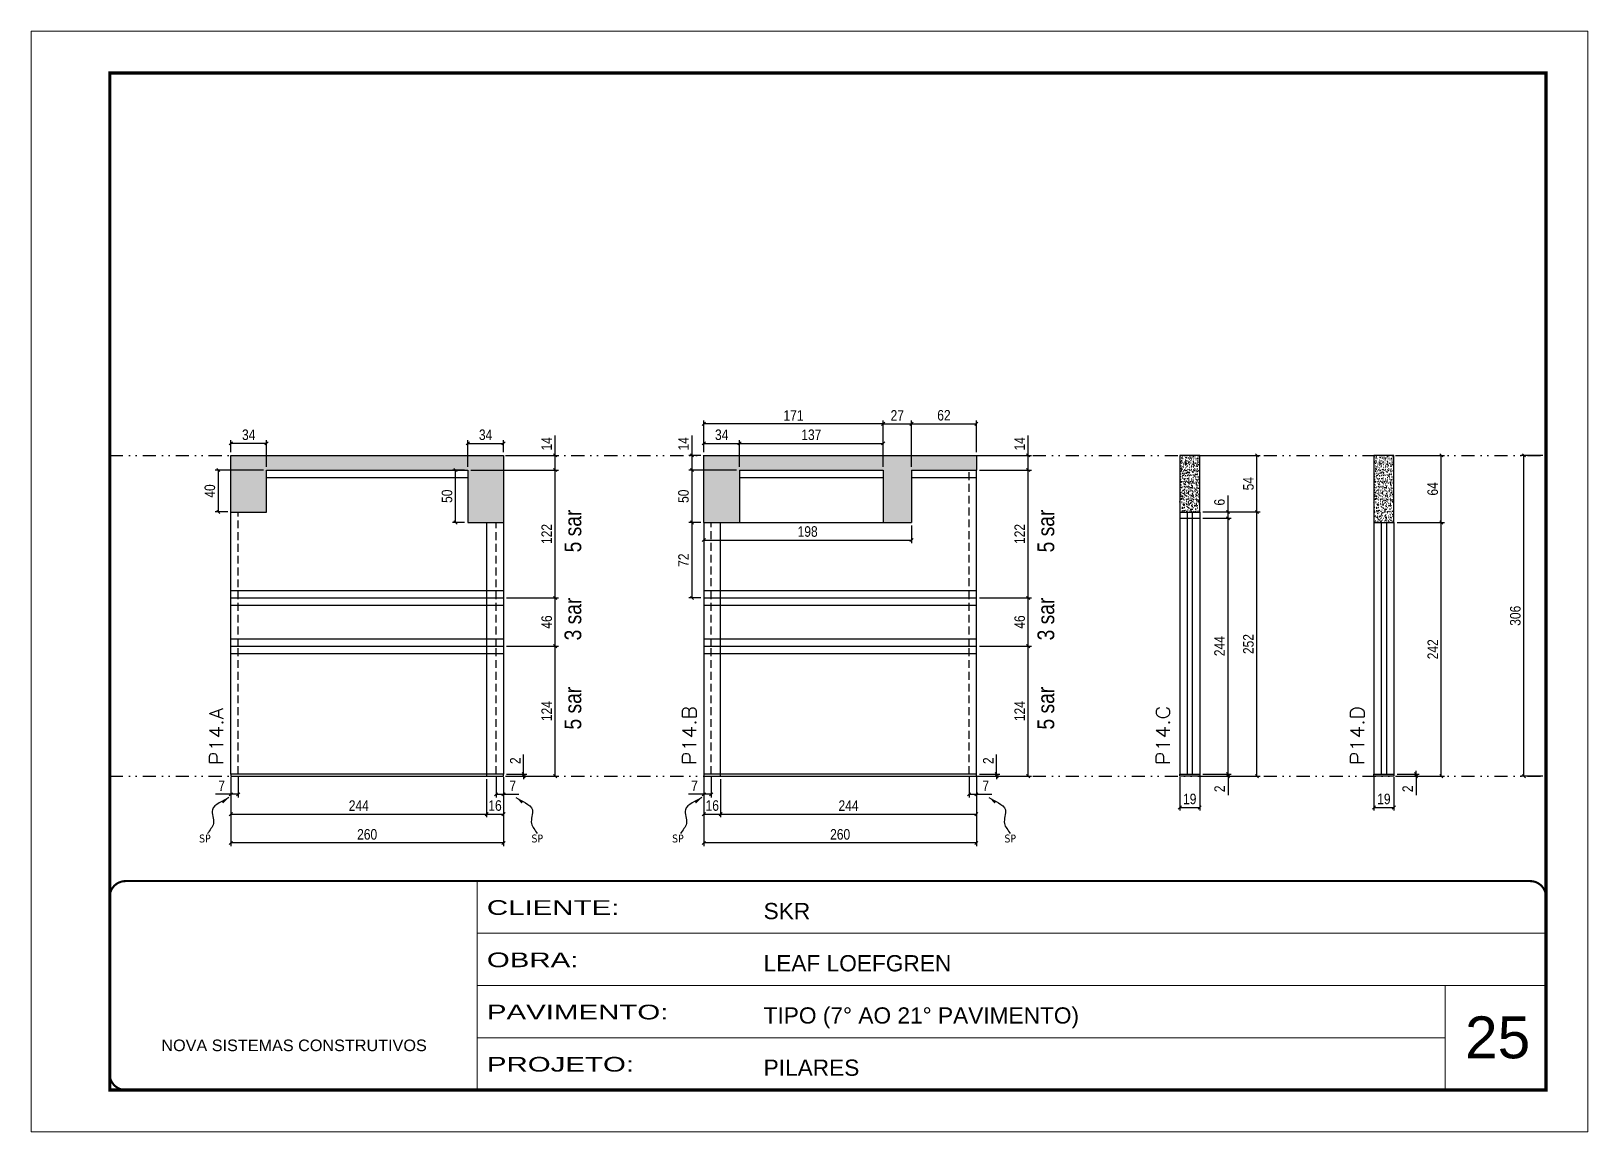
# Model space of a CAD drawing. Extents: x 14400 to 27878, y -21631 to 6985.
# Drawn here: x 14413 to 15898, y -957 to 93 of the extents above; entities that cross this region are included whole.
import ezdxf

# ---------------------------------------------------------------- set-up
doc = ezdxf.new("R2010")
doc.units = 0
for name, pattern in [('CONTINUO', [0]), ('DASHED', [0.75, 0.5, -0.25]), ('DIVIDE2', [0.625, 0.25, -0.125, 0, -0.125, 0, -0.125]), ('HIDDEN', [0.375, 0.25, -0.125])]:
    doc.linetypes.add(name, pattern=pattern)
for name, color, linetype, lineweight in [('CARIMBO', 255, 'Continuous', 9), ('Folhas', 255, 'Continuous', 9), ('SARRAFO DE PRESSAO', 251, 'DASHED', 9), ('Texto Seção', 7, 'Continuous', 15)]:
    doc.layers.add(name, color=color, linetype=linetype, lineweight=lineweight)
for name, color, linetype in [('COTA', 241, 'Continuous'), ('NOMENCLATURA', 7, 'Continuous'), ('Nível', 160, 'Continuous'), ('Painéis', 200, 'Continuous'), ('SARR_2.2x7', 40, 'Continuous'), ('Sarrafo de Pressão', 42, 'HIDDEN'), ('texto', 7, 'Continuous')]:
    doc.layers.add(name, color=color, linetype=linetype)
doc.styles.add('ARIAL', font='arial.ttf')
doc.styles.add('ARIAL_NARROW', font='ARIALN.TTF', dxfattribs={"height": 0.2})
doc.styles.add('COTA TECNICA', font='techl___.ttf', dxfattribs={"height": 10})
doc.styles.add('COTA TECNICA-50', font='techl___.ttf', dxfattribs={"height": 10})
doc.styles.add('REGUA-120', font='ROMANS.shx', dxfattribs={"height": 15})
doc.styles.get("Standard").update_dxf_attribs({"font": 'arial.ttf'})
doc.styles.add('Tecnologia', font='')
doc.styles.get('Tecnologia').set_extended_font_data('Forgotten Futurist')
doc.dimstyles.new('COTA PAINEL-50', dxfattribs={"dimtxt": 10, "dimasz": 3, "dimexe": 3, "dimexo": 3, "dimgap": 3, "dimtad": 1, "dimdec": 1, "dimzin": 12, "dimdsep": 46, "dimtxsty": 'COTA TECNICA-50', "dimblk1": 'OBLIQUE', "dimblk2": 'OBLIQUE', "dimsah": 1, "dimcen": 0.9, "dimclrd": 4, "dimclre": 4, "dimclrt": 240, "dimadec": 1, "dimazin": 3, "dimtfac": 1, "dimtdec": 1, "dimtmove": 0, "dimatfit": 3, "dimfxl": 1, "dimtolj": 1, "dimtzin": 12, "dimarcsym": 0})
doc.dimstyles.new('PAINEL', dxfattribs={"dimtxt": 10, "dimasz": 3, "dimexe": 3, "dimexo": 3, "dimgap": 3, "dimtad": 1, "dimdec": 1, "dimzin": 12, "dimdsep": 46, "dimtxsty": 'COTA TECNICA', "dimblk1": 'OBLIQUE', "dimblk2": 'OBLIQUE', "dimsah": 1, "dimcen": 0.9, "dimclrd": 4, "dimclre": 4, "dimclrt": 240, "dimadec": 1, "dimazin": 3, "dimtfac": 1, "dimtdec": 1, "dimtmove": 0, "dimatfit": 3, "dimfxl": 1, "dimtolj": 1, "dimtzin": 12, "dimarcsym": 0})
doc.dimstyles.get("Standard").update_dxf_attribs({"dimtxt": 0.18, "dimasz": 0.18, "dimexe": 0.18, "dimexo": 0.0625, "dimgap": 0.09, "dimtad": 0, "dimtih": 1, "dimtoh": 1, "dimdec": 4, "dimzin": 0, "dimdsep": 46, "dimtxsty": 'Standard', "dimcen": 0.09, "dimadec": 0, "dimazin": 0, "dimtfac": 1, "dimtdec": 4, "dimtofl": 0, "dimtmove": 0, "dimatfit": 3, "dimfxl": 1, "dimtolj": 1, "dimtzin": 0, "dimarcsym": 0})

msp = doc.modelspace()

# ---------------------------------------------------------------- texts
at = {"layer": 'CARIMBO', "style": 'ARIAL'}
msp.add_text('25', height=40, dxfattribs=at).set_placement((15781.328, -886.579))
at = {"layer": 'NOMENCLATURA', "style": 'ARIAL_NARROW'}
for s, p in [('5 sar', (14938.261, -403.921)), ('5 sar', (15389.44, -403.921)), ('3 sar', (14938.261, -487.921)), ('3 sar', (15389.44, -487.921)), ('5 sar', (14938.261, -572.921)), ('5 sar', (15389.44, -572.921))]:
    msp.add_text(s, height=16, rotation=90, dxfattribs=at).set_placement(p)
at = {"layer": 'texto', "color": 0, "char_height": 7.5, "attachment_point": 5}
for insert in [(14579.241, -676.931), (14896.265, -676.931), (15030.42, -676.931), (15347.445, -676.931)]:
    msp.add_mtext('{\\fTahoma|b0|i0|c0|p34;\\C4;SP}', dxfattribs=dict(at, insert=insert))
at = {"layer": 'Texto Seção', "style": 'REGUA-120', "width": 1.1}
for s, p in [('P14.A', (14596.769, -606.677)), ('P14.B', (15047.948, -606.677)), ('P14.C', (15499.708, -606.677)), ('P14.D', (15684.939, -606.677))]:
    msp.add_text(s, height=13, rotation=90, dxfattribs=at).set_placement(p)

# ---------------------------------------------------------------- blocks, each defined once
blk = doc.blocks.new('9999999999')
at = {"color": 30, "linetype": 'CONTINUO'}
for p, q in [((98564.6, 34230.2), (98564.6, 34429.4)), ((98564.6, 34379.6), (99584, 34379.6)), ((98564.6, 34329.8), (99488, 34329.8)), ((99584, 34329.8), (99488, 34329.8)), ((99488, 34329.8), (99488, 34230.2)), ((98564.6, 34280), (99488, 34280))]:
    blk.add_line(p, q, dxfattribs=at)
at = {"color": 30, "linetype": 'CONTINUO', "const_width": 2}
blk.add_lwpolyline([(99584, 34230.2), (99584, 34414.4, 0.414214), (99569, 34429.4), (98229, 34429.4, 0.414214), (98214, 34414.4), (98214, 34245.2, 0.414214), (98229, 34230.2), (99584, 34230.2)], format="xyb", dxfattribs=at)
at = {"layer": 'Folhas'}
blk.add_lwpolyline([(98139, 34190.2), (99624, 34190.2), (99624, 35240.2), (98139, 35240.2)], close=True, dxfattribs=at)
at = {"layer": 'Folhas', "color": 30, "const_width": 3}
blk.add_lwpolyline([(98214, 34230.2), (99584, 34230.2), (99584, 35200.2), (98214, 35200.2)], close=True, dxfattribs=at)
at = {"color": 7, "linetype": 'Continuous', "ltscale": 5, "style": 'ARIAL'}
for s, height, p in [('SKR', 15.48, (98837.7, 34393.1)), ('LEAF LOEFGREN', 15.483, (98837.7, 34343.3)), ('TIPO (7° AO 21° PAVIMENTO)', 15.483, (98837.7, 34293.5)), ('NOVA SISTEMAS CONSTRUTIVOS', 11.059, (98263.2, 34267.2)), ('PILARES', 15.48, (98837.7, 34243.7))]:
    blk.add_text(s, height=height, dxfattribs=at).set_placement(p)
at = {"layer": 'Folhas', "color": 7, "style": 'Tecnologia', "width": 1.5}
for s, p in [('CLIENTE:', (98573.7, 34397.2)), ('OBRA:', (98573.7, 34347.3)), ('PAVIMENTO:', (98573.7, 34297.5)), ('PROJETO:', (98573.7, 34247.7))]:
    blk.add_text(s, height=14, dxfattribs=at).set_placement(p)
blk = doc.blocks.new('_Oblique')
at = {"color": 0, "linetype": 'ByBlock', "lineweight": -2}
blk.add_line((-0.5, -0.5), (0.5, 0.5), dxfattribs=at)
blk = doc.blocks.new('*D1687')
at = {"layer": 'COTA', "color": 4, "lineweight": -2, "transparency": 16777216}
for p, q in [((14604, -618.4), (14604, -684.1)), ((14864, -618.4), (14864, -684.1)), ((14864, -681.1), (14604, -681.1))]:
    blk.add_line(p, q, dxfattribs=at)
at = {"layer": 'Defpoints', "color": 0, "transparency": 16777216}
for p in [(14604, -615.4), (14864, -615.4), (14604, -681.1)]:
    blk.add_point(p, dxfattribs=at)
at = {"layer": 'COTA', "color": 4, "lineweight": -2, "transparency": 16777216, "xscale": 3, "yscale": 3, "zscale": 3, "rotation": 180}
blk.add_blockref('_Oblique', (14604, -681.1), dxfattribs=at)
at = {"layer": 'COTA', "color": 4, "lineweight": -2, "transparency": 16777216, "xscale": 3, "yscale": 3, "zscale": 3}
blk.add_blockref('_Oblique', (14864, -681.1), dxfattribs=at)
at = {"layer": 'COTA', "color": 240, "transparency": 16777216, "insert": (14734, -673), "char_height": 10, "attachment_point": 5, "style": 'COTA TECNICA'}
blk.add_mtext('\\A1;260', dxfattribs=at)
blk = doc.blocks.new('*D1688')
at = {"layer": 'COTA', "color": 4, "lineweight": -2, "transparency": 16777216}
for p, q in [((14857, -618.4), (14857, -637.7)), ((14864, -620.4), (14864, -637.7)), ((14857, -634.7), (14864, -634.7)), ((14864, -634.7), (14878.7, -634.7))]:
    blk.add_line(p, q, dxfattribs=at)
at = {"layer": 'Defpoints', "color": 0, "transparency": 16777216}
for p in [(14857, -615.4), (14864, -617.4), (14864, -634.7)]:
    blk.add_point(p, dxfattribs=at)
at = {"layer": 'COTA', "color": 4, "lineweight": -2, "transparency": 16777216, "xscale": 3, "yscale": 3, "zscale": 3, "rotation": 180}
blk.add_blockref('_Oblique', (14857, -634.7), dxfattribs=at)
at = {"layer": 'COTA', "color": 4, "lineweight": -2, "transparency": 16777216, "xscale": 3, "yscale": 3, "zscale": 3}
blk.add_blockref('_Oblique', (14864, -634.7), dxfattribs=at)
at = {"layer": 'COTA', "color": 240, "transparency": 16777216, "insert": (14872.9, -626.6), "char_height": 10, "attachment_point": 5, "style": 'COTA TECNICA-50'}
blk.add_mtext('\\A1;7', dxfattribs=at)
blk = doc.blocks.new('*D1689')
at = {"layer": 'COTA', "color": 4, "lineweight": -2, "transparency": 16777216}
for p, q in [((14604, -620.4), (14604, -637.7)), ((14611, -618.4), (14611, -637.7)), ((14604, -634.7), (14589.3, -634.7)), ((14611, -634.7), (14604, -634.7))]:
    blk.add_line(p, q, dxfattribs=at)
at = {"layer": 'Defpoints', "color": 0, "transparency": 16777216}
for p in [(14604, -617.4), (14611, -615.4), (14604, -634.7)]:
    blk.add_point(p, dxfattribs=at)
at = {"layer": 'COTA', "color": 4, "lineweight": -2, "transparency": 16777216, "xscale": 3, "yscale": 3, "zscale": 3, "rotation": 180}
blk.add_blockref('_Oblique', (14604, -634.7), dxfattribs=at)
at = {"layer": 'COTA', "color": 4, "lineweight": -2, "transparency": 16777216, "xscale": 3, "yscale": 3, "zscale": 3}
blk.add_blockref('_Oblique', (14611, -634.7), dxfattribs=at)
at = {"layer": 'COTA', "color": 240, "transparency": 16777216, "insert": (14595.2, -626.6), "char_height": 10, "attachment_point": 5, "style": 'COTA TECNICA-50'}
blk.add_mtext('\\A1;7', dxfattribs=at)
blk = doc.blocks.new('*D1690')
at = {"layer": 'COTA', "color": 4, "lineweight": -2, "transparency": 16777216}
for p, q in [((14883.3, -615.4), (14883.3, -596.6)), ((14867, -615.4), (14886.3, -615.4)), ((14867, -617.4), (14886.3, -617.4)), ((14883.3, -617.4), (14883.3, -615.4)), ((14883.3, -617.4), (14883.3, -620.4))]:
    blk.add_line(p, q, dxfattribs=at)
at = {"layer": 'Defpoints', "color": 0, "transparency": 16777216}
for p in [(14864, -615.4), (14864, -617.4), (14883.3, -617.4)]:
    blk.add_point(p, dxfattribs=at)
at = {"layer": 'COTA', "color": 4, "lineweight": -2, "transparency": 16777216, "xscale": 3, "yscale": 3, "zscale": 3}
for p, rotation in [((14883.3, -615.4), 270), ((14883.3, -617.4), 90)]:
    blk.add_blockref('_Oblique', p, dxfattribs=dict(at, rotation=rotation))
at = {"layer": 'COTA', "color": 240, "transparency": 16777216, "insert": (14875.3, -602.7), "char_height": 10, "attachment_point": 5, "rotation": 90, "style": 'COTA TECNICA-50'}
blk.add_mtext('\\A1;2', dxfattribs=at)
blk = doc.blocks.new('*D1691')
at = {"layer": 'COTA', "color": 4, "linetype": 'ByBlock', "lineweight": -2, "transparency": 16777216}
for p, q in [((14867, -493.4), (14916.4, -493.4)), ((14913.4, -617.4), (14913.4, -493.4)), ((14867, -617.4), (14916.4, -617.4))]:
    blk.add_line(p, q, dxfattribs=at)
at = {"layer": 'Defpoints', "color": 0, "linetype": 'ByBlock', "transparency": 16777216}
for p in [(14864, -493.4), (14913.4, -493.4), (14864, -617.4)]:
    blk.add_point(p, dxfattribs=at)
at = {"layer": 'COTA', "color": 4, "linetype": 'ByBlock', "lineweight": -2, "transparency": 16777216, "xscale": 3, "yscale": 3, "zscale": 3}
for p, rotation in [((14913.4, -493.4), 90), ((14913.4, -617.4), 270)]:
    blk.add_blockref('_Oblique', p, dxfattribs=dict(at, rotation=rotation))
at = {"layer": 'COTA', "color": 240, "linetype": 'ByBlock', "transparency": 16777216, "insert": (14905.3, -555.4), "char_height": 10, "attachment_point": 5, "rotation": 90, "style": 'COTA TECNICA'}
blk.add_mtext('\\A1;124', dxfattribs=at)
blk = doc.blocks.new('*D1692')
at = {"layer": 'COTA', "color": 4, "lineweight": -2, "transparency": 16777216}
for p, q in [((14848, -620.4), (14848, -656.6)), ((14864, -620.4), (14864, -656.6)), ((14848, -653.6), (14864, -653.6))]:
    blk.add_line(p, q, dxfattribs=at)
at = {"layer": 'Defpoints', "color": 0, "transparency": 16777216}
for p in [(14848, -617.4), (14864, -617.4), (14864, -653.6)]:
    blk.add_point(p, dxfattribs=at)
at = {"layer": 'COTA', "color": 4, "lineweight": -2, "transparency": 16777216, "xscale": 3, "yscale": 3, "zscale": 3, "rotation": 180}
blk.add_blockref('_Oblique', (14848, -653.6), dxfattribs=at)
at = {"layer": 'COTA', "color": 4, "lineweight": -2, "transparency": 16777216, "xscale": 3, "yscale": 3, "zscale": 3}
blk.add_blockref('_Oblique', (14864, -653.6), dxfattribs=at)
at = {"layer": 'COTA', "color": 240, "transparency": 16777216, "insert": (14856, -645.5), "char_height": 10, "attachment_point": 5, "style": 'COTA TECNICA'}
blk.add_mtext('\\A1;16', dxfattribs=at)
blk = doc.blocks.new('*D1693')
at = {"layer": 'COTA', "color": 4, "lineweight": -2, "transparency": 16777216}
for p, q in [((14604, -620.4), (14604, -656.6)), ((14848, -620.4), (14848, -656.6)), ((14604, -653.6), (14848, -653.6))]:
    blk.add_line(p, q, dxfattribs=at)
at = {"layer": 'Defpoints', "color": 0, "transparency": 16777216}
for p in [(14604, -617.4), (14848, -617.4), (14848, -653.6)]:
    blk.add_point(p, dxfattribs=at)
at = {"layer": 'COTA', "color": 4, "lineweight": -2, "transparency": 16777216, "xscale": 3, "yscale": 3, "zscale": 3, "rotation": 180}
blk.add_blockref('_Oblique', (14604, -653.6), dxfattribs=at)
at = {"layer": 'COTA', "color": 4, "lineweight": -2, "transparency": 16777216, "xscale": 3, "yscale": 3, "zscale": 3}
blk.add_blockref('_Oblique', (14848, -653.6), dxfattribs=at)
at = {"layer": 'COTA', "color": 240, "transparency": 16777216, "insert": (14726, -645.5), "char_height": 10, "attachment_point": 5, "style": 'COTA TECNICA'}
blk.add_mtext('\\A1;244', dxfattribs=at)
blk = doc.blocks.new('*D1694')
at = {"layer": 'COTA', "color": 4, "lineweight": -2, "transparency": 16777216}
for p, q in [((15055.2, -618.4), (15055.2, -684.1)), ((15315.2, -618.4), (15315.2, -684.1)), ((15315.2, -681.1), (15055.2, -681.1))]:
    blk.add_line(p, q, dxfattribs=at)
at = {"layer": 'Defpoints', "color": 0, "transparency": 16777216}
for p in [(15055.2, -615.4), (15315.2, -615.4), (15055.2, -681.1)]:
    blk.add_point(p, dxfattribs=at)
at = {"layer": 'COTA', "color": 4, "lineweight": -2, "transparency": 16777216, "xscale": 3, "yscale": 3, "zscale": 3, "rotation": 180}
blk.add_blockref('_Oblique', (15055.2, -681.1), dxfattribs=at)
at = {"layer": 'COTA', "color": 4, "lineweight": -2, "transparency": 16777216, "xscale": 3, "yscale": 3, "zscale": 3}
blk.add_blockref('_Oblique', (15315.2, -681.1), dxfattribs=at)
at = {"layer": 'COTA', "color": 240, "transparency": 16777216, "insert": (15185.2, -673), "char_height": 10, "attachment_point": 5, "style": 'COTA TECNICA'}
blk.add_mtext('\\A1;260', dxfattribs=at)
blk = doc.blocks.new('*D1695')
at = {"layer": 'COTA', "color": 4, "lineweight": -2, "transparency": 16777216}
for p, q in [((15308.2, -618.4), (15308.2, -637.7)), ((15315.2, -620.4), (15315.2, -637.7)), ((15308.2, -634.7), (15315.2, -634.7)), ((15315.2, -634.7), (15329.9, -634.7))]:
    blk.add_line(p, q, dxfattribs=at)
at = {"layer": 'Defpoints', "color": 0, "transparency": 16777216}
for p in [(15308.2, -615.4), (15315.2, -617.4), (15315.2, -634.7)]:
    blk.add_point(p, dxfattribs=at)
at = {"layer": 'COTA', "color": 4, "lineweight": -2, "transparency": 16777216, "xscale": 3, "yscale": 3, "zscale": 3, "rotation": 180}
blk.add_blockref('_Oblique', (15308.2, -634.7), dxfattribs=at)
at = {"layer": 'COTA', "color": 4, "lineweight": -2, "transparency": 16777216, "xscale": 3, "yscale": 3, "zscale": 3}
blk.add_blockref('_Oblique', (15315.2, -634.7), dxfattribs=at)
at = {"layer": 'COTA', "color": 240, "transparency": 16777216, "insert": (15324.1, -626.6), "char_height": 10, "attachment_point": 5, "style": 'COTA TECNICA-50'}
blk.add_mtext('\\A1;7', dxfattribs=at)
blk = doc.blocks.new('*D1696')
at = {"layer": 'COTA', "color": 4, "lineweight": -2, "transparency": 16777216}
for p, q in [((15055.2, -620.4), (15055.2, -637.7)), ((15062.2, -618.4), (15062.2, -637.7)), ((15055.2, -634.7), (15040.5, -634.7)), ((15062.2, -634.7), (15055.2, -634.7))]:
    blk.add_line(p, q, dxfattribs=at)
at = {"layer": 'Defpoints', "color": 0, "transparency": 16777216}
for p in [(15055.2, -617.4), (15062.2, -615.4), (15055.2, -634.7)]:
    blk.add_point(p, dxfattribs=at)
at = {"layer": 'COTA', "color": 4, "lineweight": -2, "transparency": 16777216, "xscale": 3, "yscale": 3, "zscale": 3, "rotation": 180}
blk.add_blockref('_Oblique', (15055.2, -634.7), dxfattribs=at)
at = {"layer": 'COTA', "color": 4, "lineweight": -2, "transparency": 16777216, "xscale": 3, "yscale": 3, "zscale": 3}
blk.add_blockref('_Oblique', (15062.2, -634.7), dxfattribs=at)
at = {"layer": 'COTA', "color": 240, "transparency": 16777216, "insert": (15046.3, -626.6), "char_height": 10, "attachment_point": 5, "style": 'COTA TECNICA-50'}
blk.add_mtext('\\A1;7', dxfattribs=at)
blk = doc.blocks.new('*D1697')
at = {"layer": 'COTA', "color": 4, "lineweight": -2, "transparency": 16777216}
for p, q in [((15334.5, -615.4), (15334.5, -596.6)), ((15318.2, -615.4), (15337.5, -615.4)), ((15318.2, -617.4), (15337.5, -617.4)), ((15334.5, -617.4), (15334.5, -615.4)), ((15334.5, -617.4), (15334.5, -620.4))]:
    blk.add_line(p, q, dxfattribs=at)
at = {"layer": 'Defpoints', "color": 0, "transparency": 16777216}
for p in [(15315.2, -615.4), (15315.2, -617.4), (15334.5, -617.4)]:
    blk.add_point(p, dxfattribs=at)
at = {"layer": 'COTA', "color": 4, "lineweight": -2, "transparency": 16777216, "xscale": 3, "yscale": 3, "zscale": 3}
for p, rotation in [((15334.5, -615.4), 270), ((15334.5, -617.4), 90)]:
    blk.add_blockref('_Oblique', p, dxfattribs=dict(at, rotation=rotation))
at = {"layer": 'COTA', "color": 240, "transparency": 16777216, "insert": (15326.5, -602.7), "char_height": 10, "attachment_point": 5, "rotation": 90, "style": 'COTA TECNICA-50'}
blk.add_mtext('\\A1;2', dxfattribs=at)
blk = doc.blocks.new('*D1698')
at = {"layer": 'COTA', "color": 4, "linetype": 'ByBlock', "lineweight": -2, "transparency": 16777216}
for p, q in [((15318.2, -493.4), (15367.6, -493.4)), ((15364.6, -617.4), (15364.6, -493.4)), ((15318.2, -617.4), (15367.6, -617.4))]:
    blk.add_line(p, q, dxfattribs=at)
at = {"layer": 'Defpoints', "color": 0, "linetype": 'ByBlock', "transparency": 16777216}
for p in [(15315.2, -493.4), (15364.6, -493.4), (15315.2, -617.4)]:
    blk.add_point(p, dxfattribs=at)
at = {"layer": 'COTA', "color": 4, "linetype": 'ByBlock', "lineweight": -2, "transparency": 16777216, "xscale": 3, "yscale": 3, "zscale": 3}
for p, rotation in [((15364.6, -493.4), 90), ((15364.6, -617.4), 270)]:
    blk.add_blockref('_Oblique', p, dxfattribs=dict(at, rotation=rotation))
at = {"layer": 'COTA', "color": 240, "linetype": 'ByBlock', "transparency": 16777216, "insert": (15356.5, -555.4), "char_height": 10, "attachment_point": 5, "rotation": 90, "style": 'COTA TECNICA'}
blk.add_mtext('\\A1;124', dxfattribs=at)
blk = doc.blocks.new('*D1699')
at = {"layer": 'COTA', "color": 4, "lineweight": -2, "transparency": 16777216}
for p, q in [((15071.2, -620.4), (15071.2, -656.6)), ((15315.2, -620.4), (15315.2, -656.6)), ((15071.2, -653.6), (15315.2, -653.6))]:
    blk.add_line(p, q, dxfattribs=at)
at = {"layer": 'Defpoints', "color": 0, "transparency": 16777216}
for p in [(15071.2, -617.4), (15315.2, -617.4), (15315.2, -653.6)]:
    blk.add_point(p, dxfattribs=at)
at = {"layer": 'COTA', "color": 4, "lineweight": -2, "transparency": 16777216, "xscale": 3, "yscale": 3, "zscale": 3, "rotation": 180}
blk.add_blockref('_Oblique', (15071.2, -653.6), dxfattribs=at)
at = {"layer": 'COTA', "color": 4, "lineweight": -2, "transparency": 16777216, "xscale": 3, "yscale": 3, "zscale": 3}
blk.add_blockref('_Oblique', (15315.2, -653.6), dxfattribs=at)
at = {"layer": 'COTA', "color": 240, "transparency": 16777216, "insert": (15193.2, -645.5), "char_height": 10, "attachment_point": 5, "style": 'COTA TECNICA'}
blk.add_mtext('\\A1;244', dxfattribs=at)
blk = doc.blocks.new('*D1700')
at = {"layer": 'COTA', "color": 4, "lineweight": -2, "transparency": 16777216}
for p, q in [((15055.2, -620.4), (15055.2, -656.6)), ((15071.2, -620.4), (15071.2, -656.6)), ((15055.2, -653.6), (15071.2, -653.6))]:
    blk.add_line(p, q, dxfattribs=at)
at = {"layer": 'Defpoints', "color": 0, "transparency": 16777216}
for p in [(15055.2, -617.4), (15071.2, -617.4), (15071.2, -653.6)]:
    blk.add_point(p, dxfattribs=at)
at = {"layer": 'COTA', "color": 4, "lineweight": -2, "transparency": 16777216, "xscale": 3, "yscale": 3, "zscale": 3, "rotation": 180}
blk.add_blockref('_Oblique', (15055.2, -653.6), dxfattribs=at)
at = {"layer": 'COTA', "color": 4, "lineweight": -2, "transparency": 16777216, "xscale": 3, "yscale": 3, "zscale": 3}
blk.add_blockref('_Oblique', (15071.2, -653.6), dxfattribs=at)
at = {"layer": 'COTA', "color": 240, "transparency": 16777216, "insert": (15063.2, -645.5), "char_height": 10, "attachment_point": 5, "style": 'COTA TECNICA'}
blk.add_mtext('\\A1;16', dxfattribs=at)
blk = doc.blocks.new('*D1701')
at = {"layer": 'COTA', "color": 4, "lineweight": -2, "transparency": 16777216}
for p, q in [((14604, -308.4), (14604, -297)), ((14638, -322.4), (14638, -297)), ((14638, -300), (14604, -300))]:
    blk.add_line(p, q, dxfattribs=at)
at = {"layer": 'Defpoints', "color": 0, "transparency": 16777216}
for p in [(14604, -300), (14604, -311.4), (14638, -325.4)]:
    blk.add_point(p, dxfattribs=at)
at = {"layer": 'COTA', "color": 4, "lineweight": -2, "transparency": 16777216, "xscale": 3, "yscale": 3, "zscale": 3, "rotation": 180}
blk.add_blockref('_Oblique', (14604, -300), dxfattribs=at)
at = {"layer": 'COTA', "color": 4, "lineweight": -2, "transparency": 16777216, "xscale": 3, "yscale": 3, "zscale": 3}
blk.add_blockref('_Oblique', (14638, -300), dxfattribs=at)
at = {"layer": 'COTA', "color": 240, "transparency": 16777216, "insert": (14621, -291.8), "char_height": 10, "attachment_point": 5, "style": 'COTA TECNICA'}
blk.add_mtext('\\A1;34', dxfattribs=at)
blk = doc.blocks.new('*D1702')
at = {"layer": 'COTA', "color": 4, "lineweight": -2, "transparency": 16777216}
for p, q in [((14830, -322.4), (14830, -297)), ((14864, -308.4), (14864, -297)), ((14830, -300), (14864, -300))]:
    blk.add_line(p, q, dxfattribs=at)
at = {"layer": 'Defpoints', "color": 0, "transparency": 16777216}
for p in [(14864, -300), (14864, -311.4), (14830, -325.4)]:
    blk.add_point(p, dxfattribs=at)
at = {"layer": 'COTA', "color": 4, "lineweight": -2, "transparency": 16777216, "xscale": 3, "yscale": 3, "zscale": 3, "rotation": 180}
blk.add_blockref('_Oblique', (14830, -300), dxfattribs=at)
at = {"layer": 'COTA', "color": 4, "lineweight": -2, "transparency": 16777216, "xscale": 3, "yscale": 3, "zscale": 3}
blk.add_blockref('_Oblique', (14864, -300), dxfattribs=at)
at = {"layer": 'COTA', "color": 240, "transparency": 16777216, "insert": (14847, -291.8), "char_height": 10, "attachment_point": 5, "style": 'COTA TECNICA'}
blk.add_mtext('\\A1;34', dxfattribs=at)
blk = doc.blocks.new('*D1703')
at = {"layer": 'COTA', "color": 4, "lineweight": -2, "transparency": 16777216}
for p, q in [((14635, -325.4), (14589.1, -325.4)), ((14592.1, -365.4), (14592.1, -325.4)), ((14601, -365.4), (14589.1, -365.4))]:
    blk.add_line(p, q, dxfattribs=at)
at = {"layer": 'Defpoints', "color": 0, "transparency": 16777216}
for p in [(14592.1, -325.4), (14638, -325.4), (14604, -365.4)]:
    blk.add_point(p, dxfattribs=at)
at = {"layer": 'COTA', "color": 4, "lineweight": -2, "transparency": 16777216, "xscale": 3, "yscale": 3, "zscale": 3}
for p, rotation in [((14592.1, -325.4), 90), ((14592.1, -365.4), 270)]:
    blk.add_blockref('_Oblique', p, dxfattribs=dict(at, rotation=rotation))
at = {"layer": 'COTA', "color": 240, "transparency": 16777216, "insert": (14584, -345.4), "char_height": 10, "attachment_point": 5, "rotation": 90, "style": 'COTA TECNICA'}
blk.add_mtext('\\A1;40', dxfattribs=at)
blk = doc.blocks.new('*D1704')
at = {"layer": 'COTA', "color": 4, "lineweight": -2, "transparency": 16777216}
for p, q in [((14827, -325.4), (14815.3, -325.4)), ((14818.3, -375.4), (14818.3, -325.4)), ((14827, -375.4), (14815.3, -375.4))]:
    blk.add_line(p, q, dxfattribs=at)
at = {"layer": 'Defpoints', "color": 0, "transparency": 16777216}
for p in [(14818.3, -325.4), (14830, -325.4), (14830, -375.4)]:
    blk.add_point(p, dxfattribs=at)
at = {"layer": 'COTA', "color": 4, "lineweight": -2, "transparency": 16777216, "xscale": 3, "yscale": 3, "zscale": 3}
for p, rotation in [((14818.3, -325.4), 90), ((14818.3, -375.4), 270)]:
    blk.add_blockref('_Oblique', p, dxfattribs=dict(at, rotation=rotation))
at = {"layer": 'COTA', "color": 240, "transparency": 16777216, "insert": (14810.2, -350.4), "char_height": 10, "attachment_point": 5, "rotation": 90, "style": 'COTA TECNICA'}
blk.add_mtext('\\A1;50', dxfattribs=at)
blk = doc.blocks.new('*D1705')
at = {"layer": 'COTA', "color": 4, "lineweight": -2, "transparency": 16777216}
for p, q in [((15364.6, -311.4), (15364.6, -292.3)), ((15318.2, -311.4), (15367.6, -311.4)), ((15364.6, -325.4), (15364.6, -311.4)), ((15318.2, -325.4), (15367.6, -325.4))]:
    blk.add_line(p, q, dxfattribs=at)
at = {"layer": 'Defpoints', "color": 0, "transparency": 16777216}
for p in [(15315.2, -311.4), (15364.6, -311.4), (15315.2, -325.4)]:
    blk.add_point(p, dxfattribs=at)
at = {"layer": 'COTA', "color": 4, "lineweight": -2, "transparency": 16777216, "xscale": 3, "yscale": 3, "zscale": 3}
for p, rotation in [((15364.6, -311.4), 90), ((15364.6, -325.4), 270)]:
    blk.add_blockref('_Oblique', p, dxfattribs=dict(at, rotation=rotation))
at = {"layer": 'COTA', "color": 240, "transparency": 16777216, "insert": (15356.5, -300.4), "char_height": 10, "attachment_point": 5, "rotation": 90, "style": 'COTA TECNICA'}
blk.add_mtext('\\A1;14', dxfattribs=at)
blk = doc.blocks.new('*D1706')
at = {"layer": 'COTA', "color": 4, "lineweight": -2, "transparency": 16777216}
for p, q in [((15043.9, -311.4), (15043.9, -292.3)), ((15052.2, -311.4), (15040.9, -311.4)), ((15043.9, -325.4), (15043.9, -311.4)), ((15086.2, -325.4), (15040.9, -325.4))]:
    blk.add_line(p, q, dxfattribs=at)
at = {"layer": 'Defpoints', "color": 0, "transparency": 16777216}
for p in [(15043.9, -311.4), (15055.2, -311.4), (15089.2, -325.4)]:
    blk.add_point(p, dxfattribs=at)
at = {"layer": 'COTA', "color": 4, "lineweight": -2, "transparency": 16777216, "xscale": 3, "yscale": 3, "zscale": 3}
for p, rotation in [((15043.9, -311.4), 90), ((15043.9, -325.4), 270)]:
    blk.add_blockref('_Oblique', p, dxfattribs=dict(at, rotation=rotation))
at = {"layer": 'COTA', "color": 240, "transparency": 16777216, "insert": (15035.8, -300.4), "char_height": 10, "attachment_point": 5, "rotation": 90, "style": 'COTA TECNICA'}
blk.add_mtext('\\A1;14', dxfattribs=at)
blk = doc.blocks.new('*D1707')
at = {"layer": 'COTA', "color": 4, "lineweight": -2, "transparency": 16777216}
for p, q in [((15055.2, -308.4), (15055.2, -297)), ((15089.2, -322.4), (15089.2, -297)), ((15055.2, -300), (15089.2, -300))]:
    blk.add_line(p, q, dxfattribs=at)
at = {"layer": 'Defpoints', "color": 0, "transparency": 16777216}
for p in [(15055.2, -311.4), (15089.2, -300), (15089.2, -325.4)]:
    blk.add_point(p, dxfattribs=at)
at = {"layer": 'COTA', "color": 4, "lineweight": -2, "transparency": 16777216, "xscale": 3, "yscale": 3, "zscale": 3, "rotation": 180}
blk.add_blockref('_Oblique', (15055.2, -300), dxfattribs=at)
at = {"layer": 'COTA', "color": 4, "lineweight": -2, "transparency": 16777216, "xscale": 3, "yscale": 3, "zscale": 3}
blk.add_blockref('_Oblique', (15089.2, -300), dxfattribs=at)
at = {"layer": 'COTA', "color": 240, "transparency": 16777216, "insert": (15072.2, -291.8), "char_height": 10, "attachment_point": 5, "style": 'COTA TECNICA'}
blk.add_mtext('\\A1;34', dxfattribs=at)
blk = doc.blocks.new('*D1708')
at = {"layer": 'COTA', "color": 4, "lineweight": -2, "transparency": 16777216}
for p, q in [((15089.2, -322.4), (15089.2, -297)), ((15226.2, -322.4), (15226.2, -297)), ((15089.2, -300), (15226.2, -300))]:
    blk.add_line(p, q, dxfattribs=at)
at = {"layer": 'Defpoints', "color": 0, "transparency": 16777216}
for p in [(15226.2, -300), (15089.2, -325.4), (15226.2, -325.4)]:
    blk.add_point(p, dxfattribs=at)
at = {"layer": 'COTA', "color": 4, "lineweight": -2, "transparency": 16777216, "xscale": 3, "yscale": 3, "zscale": 3, "rotation": 180}
blk.add_blockref('_Oblique', (15089.2, -300), dxfattribs=at)
at = {"layer": 'COTA', "color": 4, "lineweight": -2, "transparency": 16777216, "xscale": 3, "yscale": 3, "zscale": 3}
blk.add_blockref('_Oblique', (15226.2, -300), dxfattribs=at)
at = {"layer": 'COTA', "color": 240, "transparency": 16777216, "insert": (15157.7, -291.8), "char_height": 10, "attachment_point": 5, "style": 'COTA TECNICA'}
blk.add_mtext('\\A1;137', dxfattribs=at)
blk = doc.blocks.new('*D1709')
at = {"layer": 'COTA', "color": 4, "lineweight": -2, "transparency": 16777216}
for p, q in [((15226.2, -322.4), (15226.2, -278.3)), ((15226.2, -281.3), (15253.2, -281.3)), ((15253.2, -322.4), (15253.2, -278.3))]:
    blk.add_line(p, q, dxfattribs=at)
at = {"layer": 'Defpoints', "color": 0, "transparency": 16777216}
for p in [(15253.2, -281.3), (15226.2, -325.4), (15253.2, -325.4)]:
    blk.add_point(p, dxfattribs=at)
at = {"layer": 'COTA', "color": 4, "lineweight": -2, "transparency": 16777216, "xscale": 3, "yscale": 3, "zscale": 3, "rotation": 180}
blk.add_blockref('_Oblique', (15226.2, -281.3), dxfattribs=at)
at = {"layer": 'COTA', "color": 4, "lineweight": -2, "transparency": 16777216, "xscale": 3, "yscale": 3, "zscale": 3}
blk.add_blockref('_Oblique', (15253.2, -281.3), dxfattribs=at)
at = {"layer": 'COTA', "color": 240, "transparency": 16777216, "insert": (15239.7, -273.3), "char_height": 10, "attachment_point": 5, "style": 'COTA TECNICA'}
blk.add_mtext('\\A1;27', dxfattribs=at)
blk = doc.blocks.new('*D1710')
at = {"layer": 'COTA', "color": 4, "lineweight": -2, "transparency": 16777216}
for p, q in [((15253.2, -322.4), (15253.2, -278.3)), ((15253.2, -281.3), (15315.2, -281.3)), ((15315.2, -308.4), (15315.2, -278.3))]:
    blk.add_line(p, q, dxfattribs=at)
at = {"layer": 'Defpoints', "color": 0, "transparency": 16777216}
for p in [(15315.2, -281.3), (15315.2, -311.4), (15253.2, -325.4)]:
    blk.add_point(p, dxfattribs=at)
at = {"layer": 'COTA', "color": 4, "lineweight": -2, "transparency": 16777216, "xscale": 3, "yscale": 3, "zscale": 3, "rotation": 180}
blk.add_blockref('_Oblique', (15253.2, -281.3), dxfattribs=at)
at = {"layer": 'COTA', "color": 4, "lineweight": -2, "transparency": 16777216, "xscale": 3, "yscale": 3, "zscale": 3}
blk.add_blockref('_Oblique', (15315.2, -281.3), dxfattribs=at)
at = {"layer": 'COTA', "color": 240, "transparency": 16777216, "insert": (15284.2, -273.2), "char_height": 10, "attachment_point": 5, "style": 'COTA TECNICA'}
blk.add_mtext('\\A1;62', dxfattribs=at)
blk = doc.blocks.new('*D1711')
at = {"layer": 'COTA', "color": 4, "lineweight": -2, "transparency": 16777216}
for p, q in [((15055.2, -308.4), (15055.2, -278.3)), ((15226.2, -281.3), (15055.2, -281.3)), ((15226.2, -322.4), (15226.2, -278.3))]:
    blk.add_line(p, q, dxfattribs=at)
at = {"layer": 'Defpoints', "color": 0, "transparency": 16777216}
for p in [(15055.2, -281.3), (15055.2, -311.4), (15226.2, -325.4)]:
    blk.add_point(p, dxfattribs=at)
at = {"layer": 'COTA', "color": 4, "lineweight": -2, "transparency": 16777216, "xscale": 3, "yscale": 3, "zscale": 3, "rotation": 180}
blk.add_blockref('_Oblique', (15055.2, -281.3), dxfattribs=at)
at = {"layer": 'COTA', "color": 4, "lineweight": -2, "transparency": 16777216, "xscale": 3, "yscale": 3, "zscale": 3}
blk.add_blockref('_Oblique', (15226.2, -281.3), dxfattribs=at)
at = {"layer": 'COTA', "color": 240, "transparency": 16777216, "insert": (15140.7, -273.3), "char_height": 10, "attachment_point": 5, "style": 'COTA TECNICA'}
blk.add_mtext('\\A1;171', dxfattribs=at)
blk = doc.blocks.new('*D1712')
at = {"layer": 'COTA', "color": 4, "lineweight": -2, "transparency": 16777216}
for p, q in [((15855.5, -311.4), (15834.5, -311.4)), ((15837.5, -617.4), (15837.5, -311.4)), ((15855.5, -617.4), (15834.5, -617.4))]:
    blk.add_line(p, q, dxfattribs=at)
at = {"layer": 'Defpoints', "color": 0, "transparency": 16777216}
for p in [(15837.5, -311.4), (15858.5, -311.4), (15858.5, -617.4)]:
    blk.add_point(p, dxfattribs=at)
at = {"layer": 'COTA', "color": 4, "lineweight": -2, "transparency": 16777216, "xscale": 3, "yscale": 3, "zscale": 3}
for p, rotation in [((15837.5, -311.4), 90), ((15837.5, -617.4), 270)]:
    blk.add_blockref('_Oblique', p, dxfattribs=dict(at, rotation=rotation))
at = {"layer": 'COTA', "color": 240, "transparency": 16777216, "insert": (15829.3, -464.4), "char_height": 10, "attachment_point": 5, "rotation": 90, "style": 'COTA TECNICA'}
blk.add_mtext('\\A1;306', dxfattribs=at)
blk = doc.blocks.new('*D1713')
at = {"layer": 'COTA', "color": 4, "lineweight": -2, "transparency": 16777216}
for p, q in [((15694.4, -618.4), (15694.4, -650.3)), ((15713.4, -618.4), (15713.4, -650.3)), ((15694.4, -647.3), (15713.4, -647.3))]:
    blk.add_line(p, q, dxfattribs=at)
at = {"layer": 'Defpoints', "color": 0, "transparency": 16777216}
for p in [(15694.4, -615.4), (15713.4, -615.4), (15713.4, -647.3)]:
    blk.add_point(p, dxfattribs=at)
at = {"layer": 'COTA', "color": 4, "lineweight": -2, "transparency": 16777216, "xscale": 3, "yscale": 3, "zscale": 3, "rotation": 180}
blk.add_blockref('_Oblique', (15694.4, -647.3), dxfattribs=at)
at = {"layer": 'COTA', "color": 4, "lineweight": -2, "transparency": 16777216, "xscale": 3, "yscale": 3, "zscale": 3}
blk.add_blockref('_Oblique', (15713.4, -647.3), dxfattribs=at)
at = {"layer": 'COTA', "color": 240, "transparency": 16777216, "insert": (15703.9, -639.2), "char_height": 10, "attachment_point": 5, "style": 'COTA TECNICA'}
blk.add_mtext('\\A1;19', dxfattribs=at)
blk = doc.blocks.new('*D1714')
at = {"layer": 'COTA', "color": 4, "lineweight": -2, "transparency": 16777216}
for p, q in [((15716.4, -615.4), (15737.6, -615.4)), ((15716.4, -617.4), (15737.6, -617.4)), ((15734.6, -615.4), (15734.6, -612.4)), ((15734.6, -615.4), (15734.6, -617.4)), ((15734.6, -617.4), (15734.6, -635.6))]:
    blk.add_line(p, q, dxfattribs=at)
at = {"layer": 'Defpoints', "color": 0, "transparency": 16777216}
for p in [(15713.4, -615.4), (15713.4, -617.4), (15734.6, -615.4)]:
    blk.add_point(p, dxfattribs=at)
at = {"layer": 'COTA', "color": 4, "lineweight": -2, "transparency": 16777216, "xscale": 3, "yscale": 3, "zscale": 3}
for p, rotation in [((15734.6, -615.4), 270), ((15734.6, -617.4), 90)]:
    blk.add_blockref('_Oblique', p, dxfattribs=dict(at, rotation=rotation))
at = {"layer": 'COTA', "color": 240, "transparency": 16777216, "insert": (15726.6, -629.5), "char_height": 10, "attachment_point": 5, "rotation": 90, "style": 'COTA TECNICA-50'}
blk.add_mtext('\\A1;2', dxfattribs=at)
blk = doc.blocks.new('*D1715')
at = {"layer": 'COTA', "color": 4, "lineweight": -2, "transparency": 16777216}
for p, q in [((15716.4, -375.4), (15761.6, -375.4)), ((15758.6, -617.4), (15758.6, -375.4)), ((15716.4, -617.4), (15761.6, -617.4))]:
    blk.add_line(p, q, dxfattribs=at)
at = {"layer": 'Defpoints', "color": 0, "transparency": 16777216}
for p in [(15713.4, -375.4), (15758.6, -375.4), (15713.4, -617.4)]:
    blk.add_point(p, dxfattribs=at)
at = {"layer": 'COTA', "color": 4, "lineweight": -2, "transparency": 16777216, "xscale": 3, "yscale": 3, "zscale": 3}
for p, rotation in [((15758.6, -375.4), 90), ((15758.6, -617.4), 270)]:
    blk.add_blockref('_Oblique', p, dxfattribs=dict(at, rotation=rotation))
at = {"layer": 'COTA', "color": 240, "transparency": 16777216, "insert": (15750.5, -496.4), "char_height": 10, "attachment_point": 5, "rotation": 90, "style": 'COTA TECNICA-50'}
blk.add_mtext('\\A1;242', dxfattribs=at)
blk = doc.blocks.new('*D1716')
at = {"layer": 'COTA', "color": 4, "lineweight": -2, "transparency": 16777216}
for p, q in [((15716.4, -311.4), (15761.6, -311.4)), ((15758.6, -375.4), (15758.6, -311.4)), ((15716.4, -375.4), (15761.6, -375.4))]:
    blk.add_line(p, q, dxfattribs=at)
at = {"layer": 'Defpoints', "color": 0, "transparency": 16777216}
for p in [(15713.4, -311.4), (15758.6, -311.4), (15713.4, -375.4)]:
    blk.add_point(p, dxfattribs=at)
at = {"layer": 'COTA', "color": 4, "lineweight": -2, "transparency": 16777216, "xscale": 3, "yscale": 3, "zscale": 3}
for p, rotation in [((15758.6, -311.4), 90), ((15758.6, -375.4), 270)]:
    blk.add_blockref('_Oblique', p, dxfattribs=dict(at, rotation=rotation))
at = {"layer": 'COTA', "color": 240, "transparency": 16777216, "insert": (15750.5, -343.4), "char_height": 10, "attachment_point": 5, "rotation": 90, "style": 'COTA TECNICA'}
blk.add_mtext('\\A1;64', dxfattribs=at)
blk = doc.blocks.new('*D1717')
at = {"layer": 'COTA', "color": 4, "lineweight": -2, "transparency": 16777216}
for p, q in [((15509.2, -618.4), (15509.2, -650.3)), ((15528.2, -618.4), (15528.2, -650.3)), ((15509.2, -647.3), (15528.2, -647.3))]:
    blk.add_line(p, q, dxfattribs=at)
at = {"layer": 'Defpoints', "color": 0, "transparency": 16777216}
for p in [(15509.2, -615.4), (15528.2, -615.4), (15528.2, -647.3)]:
    blk.add_point(p, dxfattribs=at)
at = {"layer": 'COTA', "color": 4, "lineweight": -2, "transparency": 16777216, "xscale": 3, "yscale": 3, "zscale": 3, "rotation": 180}
blk.add_blockref('_Oblique', (15509.2, -647.3), dxfattribs=at)
at = {"layer": 'COTA', "color": 4, "lineweight": -2, "transparency": 16777216, "xscale": 3, "yscale": 3, "zscale": 3}
blk.add_blockref('_Oblique', (15528.2, -647.3), dxfattribs=at)
at = {"layer": 'COTA', "color": 240, "transparency": 16777216, "insert": (15518.7, -639.2), "char_height": 10, "attachment_point": 5, "style": 'COTA TECNICA'}
blk.add_mtext('\\A1;19', dxfattribs=at)
blk = doc.blocks.new('*D1718')
at = {"layer": 'COTA', "color": 4, "lineweight": -2, "transparency": 16777216}
for p, q in [((15531.2, -615.4), (15558.2, -615.4)), ((15531.2, -617.4), (15558.2, -617.4)), ((15555.2, -615.4), (15555.2, -612.4)), ((15555.2, -615.4), (15555.2, -617.4)), ((15555.2, -617.4), (15555.2, -635.6))]:
    blk.add_line(p, q, dxfattribs=at)
at = {"layer": 'Defpoints', "color": 0, "transparency": 16777216}
for p in [(15528.2, -615.4), (15528.2, -617.4), (15555.2, -615.4)]:
    blk.add_point(p, dxfattribs=at)
at = {"layer": 'COTA', "color": 4, "lineweight": -2, "transparency": 16777216, "xscale": 3, "yscale": 3, "zscale": 3}
for p, rotation in [((15555.2, -615.4), 270), ((15555.2, -617.4), 90)]:
    blk.add_blockref('_Oblique', p, dxfattribs=dict(at, rotation=rotation))
at = {"layer": 'COTA', "color": 240, "transparency": 16777216, "insert": (15547.2, -629.5), "char_height": 10, "attachment_point": 5, "rotation": 90, "style": 'COTA TECNICA-50'}
blk.add_mtext('\\A1;2', dxfattribs=at)
blk = doc.blocks.new('*D1719')
at = {"layer": 'COTA', "color": 4, "lineweight": -2, "transparency": 16777216}
for p, q in [((15531.2, -365.4), (15585.8, -365.4)), ((15582.8, -617.4), (15582.8, -365.4)), ((15531.2, -617.4), (15585.8, -617.4))]:
    blk.add_line(p, q, dxfattribs=at)
at = {"layer": 'Defpoints', "color": 0, "transparency": 16777216}
for p in [(15528.2, -365.4), (15582.8, -365.4), (15528.2, -617.4)]:
    blk.add_point(p, dxfattribs=at)
at = {"layer": 'COTA', "color": 4, "lineweight": -2, "transparency": 16777216, "xscale": 3, "yscale": 3, "zscale": 3}
for p, rotation in [((15582.8, -365.4), 90), ((15582.8, -617.4), 270)]:
    blk.add_blockref('_Oblique', p, dxfattribs=dict(at, rotation=rotation))
at = {"layer": 'COTA', "color": 240, "transparency": 16777216, "insert": (15574.7, -491.4), "char_height": 10, "attachment_point": 5, "rotation": 90, "style": 'COTA TECNICA-50'}
blk.add_mtext('\\A1;252', dxfattribs=at)
blk = doc.blocks.new('*D1720')
at = {"layer": 'COTA', "color": 4, "lineweight": -2, "transparency": 16777216}
for p, q in [((15531.2, -311.4), (15585.8, -311.4)), ((15582.8, -365.4), (15582.8, -311.4)), ((15531.2, -365.4), (15585.8, -365.4))]:
    blk.add_line(p, q, dxfattribs=at)
at = {"layer": 'Defpoints', "color": 0, "transparency": 16777216}
for p in [(15528.2, -311.4), (15582.8, -311.4), (15528.2, -365.4)]:
    blk.add_point(p, dxfattribs=at)
at = {"layer": 'COTA', "color": 4, "lineweight": -2, "transparency": 16777216, "xscale": 3, "yscale": 3, "zscale": 3}
for p, rotation in [((15582.8, -311.4), 90), ((15582.8, -365.4), 270)]:
    blk.add_blockref('_Oblique', p, dxfattribs=dict(at, rotation=rotation))
at = {"layer": 'COTA', "color": 240, "transparency": 16777216, "insert": (15574.7, -338.4), "char_height": 10, "attachment_point": 5, "rotation": 90, "style": 'COTA TECNICA'}
blk.add_mtext('\\A1;54', dxfattribs=at)
blk = doc.blocks.new('*D1721')
at = {"layer": 'COTA', "color": 4, "lineweight": -2, "transparency": 16777216}
for p, q in [((15531.2, -371.4), (15558.2, -371.4)), ((15555.2, -615.4), (15555.2, -371.4)), ((15531.2, -615.4), (15558.2, -615.4))]:
    blk.add_line(p, q, dxfattribs=at)
at = {"layer": 'Defpoints', "color": 0, "transparency": 16777216}
for p in [(15528.2, -371.4), (15555.2, -371.4), (15528.2, -615.4)]:
    blk.add_point(p, dxfattribs=at)
at = {"layer": 'COTA', "color": 4, "lineweight": -2, "transparency": 16777216, "xscale": 3, "yscale": 3, "zscale": 3}
for p, rotation in [((15555.2, -371.4), 90), ((15555.2, -615.4), 270)]:
    blk.add_blockref('_Oblique', p, dxfattribs=dict(at, rotation=rotation))
at = {"layer": 'COTA', "color": 240, "transparency": 16777216, "insert": (15547.1, -493.4), "char_height": 10, "attachment_point": 5, "rotation": 90, "style": 'COTA TECNICA'}
blk.add_mtext('\\A1;244', dxfattribs=at)
blk = doc.blocks.new('*D1722')
at = {"layer": 'COTA', "color": 4, "lineweight": -2, "transparency": 16777216}
for p, q in [((15555.2, -365.4), (15555.2, -349.8)), ((15531.2, -365.4), (15558.2, -365.4)), ((15555.2, -371.4), (15555.2, -365.4)), ((15531.2, -371.4), (15558.2, -371.4))]:
    blk.add_line(p, q, dxfattribs=at)
at = {"layer": 'Defpoints', "color": 0, "transparency": 16777216}
for p in [(15528.2, -365.4), (15555.2, -365.4), (15528.2, -371.4)]:
    blk.add_point(p, dxfattribs=at)
at = {"layer": 'COTA', "color": 4, "lineweight": -2, "transparency": 16777216, "xscale": 3, "yscale": 3, "zscale": 3}
for p, rotation in [((15555.2, -365.4), 90), ((15555.2, -371.4), 270)]:
    blk.add_blockref('_Oblique', p, dxfattribs=dict(at, rotation=rotation))
at = {"layer": 'COTA', "color": 240, "transparency": 16777216, "insert": (15547.1, -356.1), "char_height": 10, "attachment_point": 5, "rotation": 90, "style": 'COTA TECNICA'}
blk.add_mtext('\\A1;6', dxfattribs=at)
blk = doc.blocks.new('*D1723')
at = {"layer": 'COTA', "color": 4, "lineweight": -2, "transparency": 16777216}
for p, q in [((14867, -447.4), (14916.4, -447.4)), ((14913.4, -493.4), (14913.4, -447.4)), ((14867, -493.4), (14916.4, -493.4))]:
    blk.add_line(p, q, dxfattribs=at)
at = {"layer": 'Defpoints', "color": 0, "transparency": 16777216}
for p in [(14864, -447.4), (14913.4, -447.4), (14864, -493.4)]:
    blk.add_point(p, dxfattribs=at)
at = {"layer": 'COTA', "color": 4, "lineweight": -2, "transparency": 16777216, "xscale": 3, "yscale": 3, "zscale": 3}
for p, rotation in [((14913.4, -447.4), 90), ((14913.4, -493.4), 270)]:
    blk.add_blockref('_Oblique', p, dxfattribs=dict(at, rotation=rotation))
at = {"layer": 'COTA', "color": 240, "transparency": 16777216, "insert": (14905.3, -470.4), "char_height": 10, "attachment_point": 5, "rotation": 90, "style": 'COTA TECNICA'}
blk.add_mtext('\\A1;46', dxfattribs=at)
blk = doc.blocks.new('*D1724')
at = {"layer": 'COTA', "color": 4, "lineweight": -2, "transparency": 16777216}
for p, q in [((14833, -325.4), (14916.4, -325.4)), ((14913.4, -447.4), (14913.4, -325.4)), ((14867, -447.4), (14916.4, -447.4))]:
    blk.add_line(p, q, dxfattribs=at)
at = {"layer": 'Defpoints', "color": 0, "transparency": 16777216}
for p in [(14830, -325.4), (14913.4, -325.4), (14864, -447.4)]:
    blk.add_point(p, dxfattribs=at)
at = {"layer": 'COTA', "color": 4, "lineweight": -2, "transparency": 16777216, "xscale": 3, "yscale": 3, "zscale": 3}
for p, rotation in [((14913.4, -325.4), 90), ((14913.4, -447.4), 270)]:
    blk.add_blockref('_Oblique', p, dxfattribs=dict(at, rotation=rotation))
at = {"layer": 'COTA', "color": 240, "transparency": 16777216, "insert": (14905.3, -386.4), "char_height": 10, "attachment_point": 5, "rotation": 90, "style": 'COTA TECNICA'}
blk.add_mtext('\\A1;122', dxfattribs=at)
blk = doc.blocks.new('*D1725')
at = {"layer": 'COTA', "color": 4, "lineweight": -2, "transparency": 16777216}
for p, q in [((14913.4, -311.4), (14913.4, -292.3)), ((14867, -311.4), (14916.4, -311.4)), ((14913.4, -325.4), (14913.4, -311.4)), ((14833, -325.4), (14916.4, -325.4))]:
    blk.add_line(p, q, dxfattribs=at)
at = {"layer": 'Defpoints', "color": 0, "transparency": 16777216}
for p in [(14864, -311.4), (14913.4, -311.4), (14830, -325.4)]:
    blk.add_point(p, dxfattribs=at)
at = {"layer": 'COTA', "color": 4, "lineweight": -2, "transparency": 16777216, "xscale": 3, "yscale": 3, "zscale": 3}
for p, rotation in [((14913.4, -311.4), 90), ((14913.4, -325.4), 270)]:
    blk.add_blockref('_Oblique', p, dxfattribs=dict(at, rotation=rotation))
at = {"layer": 'COTA', "color": 240, "transparency": 16777216, "insert": (14905.3, -300.4), "char_height": 10, "attachment_point": 5, "rotation": 90, "style": 'COTA TECNICA'}
blk.add_mtext('\\A1;14', dxfattribs=at)
blk = doc.blocks.new('*D1726')
at = {"layer": 'COTA', "color": 4, "lineweight": -2, "transparency": 16777216}
for p, q in [((15086.2, -325.4), (15040.9, -325.4)), ((15043.9, -375.4), (15043.9, -325.4)), ((15052.2, -375.4), (15040.9, -375.4))]:
    blk.add_line(p, q, dxfattribs=at)
at = {"layer": 'Defpoints', "color": 0, "transparency": 16777216}
for p in [(15043.9, -325.4), (15089.2, -325.4), (15055.2, -375.4)]:
    blk.add_point(p, dxfattribs=at)
at = {"layer": 'COTA', "color": 4, "lineweight": -2, "transparency": 16777216, "xscale": 3, "yscale": 3, "zscale": 3}
for p, rotation in [((15043.9, -325.4), 90), ((15043.9, -375.4), 270)]:
    blk.add_blockref('_Oblique', p, dxfattribs=dict(at, rotation=rotation))
at = {"layer": 'COTA', "color": 240, "transparency": 16777216, "insert": (15035.8, -350.4), "char_height": 10, "attachment_point": 5, "rotation": 90, "style": 'COTA TECNICA'}
blk.add_mtext('\\A1;50', dxfattribs=at)
blk = doc.blocks.new('*D1727')
at = {"layer": 'COTA', "color": 4, "lineweight": -2, "transparency": 16777216}
for p, q in [((15318.2, -447.4), (15367.6, -447.4)), ((15364.6, -493.4), (15364.6, -447.4)), ((15318.2, -493.4), (15367.6, -493.4))]:
    blk.add_line(p, q, dxfattribs=at)
at = {"layer": 'Defpoints', "color": 0, "transparency": 16777216}
for p in [(15315.2, -447.4), (15364.6, -447.4), (15315.2, -493.4)]:
    blk.add_point(p, dxfattribs=at)
at = {"layer": 'COTA', "color": 4, "lineweight": -2, "transparency": 16777216, "xscale": 3, "yscale": 3, "zscale": 3}
for p, rotation in [((15364.6, -447.4), 90), ((15364.6, -493.4), 270)]:
    blk.add_blockref('_Oblique', p, dxfattribs=dict(at, rotation=rotation))
at = {"layer": 'COTA', "color": 240, "transparency": 16777216, "insert": (15356.5, -470.4), "char_height": 10, "attachment_point": 5, "rotation": 90, "style": 'COTA TECNICA'}
blk.add_mtext('\\A1;46', dxfattribs=at)
blk = doc.blocks.new('*D1728')
at = {"layer": 'COTA', "color": 4, "lineweight": -2, "transparency": 16777216}
for p, q in [((15318.2, -325.4), (15367.6, -325.4)), ((15364.6, -447.4), (15364.6, -325.4)), ((15318.2, -447.4), (15367.6, -447.4))]:
    blk.add_line(p, q, dxfattribs=at)
at = {"layer": 'Defpoints', "color": 0, "transparency": 16777216}
for p in [(15315.2, -325.4), (15364.6, -325.4), (15315.2, -447.4)]:
    blk.add_point(p, dxfattribs=at)
at = {"layer": 'COTA', "color": 4, "lineweight": -2, "transparency": 16777216, "xscale": 3, "yscale": 3, "zscale": 3}
for p, rotation in [((15364.6, -325.4), 90), ((15364.6, -447.4), 270)]:
    blk.add_blockref('_Oblique', p, dxfattribs=dict(at, rotation=rotation))
at = {"layer": 'COTA', "color": 240, "transparency": 16777216, "insert": (15356.5, -386.4), "char_height": 10, "attachment_point": 5, "rotation": 90, "style": 'COTA TECNICA'}
blk.add_mtext('\\A1;122', dxfattribs=at)
blk = doc.blocks.new('*D1729')
at = {"layer": 'COTA', "color": 4, "lineweight": -2, "transparency": 16777216}
for p, q in [((15052.2, -375.4), (15040.9, -375.4)), ((15043.9, -447.4), (15043.9, -375.4)), ((15052.2, -447.4), (15040.9, -447.4))]:
    blk.add_line(p, q, dxfattribs=at)
at = {"layer": 'Defpoints', "color": 0, "transparency": 16777216}
for p in [(15043.9, -375.4), (15055.2, -375.4), (15055.2, -447.4)]:
    blk.add_point(p, dxfattribs=at)
at = {"layer": 'COTA', "color": 4, "lineweight": -2, "transparency": 16777216, "xscale": 3, "yscale": 3, "zscale": 3}
for p, rotation in [((15043.9, -375.4), 90), ((15043.9, -447.4), 270)]:
    blk.add_blockref('_Oblique', p, dxfattribs=dict(at, rotation=rotation))
at = {"layer": 'COTA', "color": 240, "transparency": 16777216, "insert": (15035.8, -411.4), "char_height": 10, "attachment_point": 5, "rotation": 90, "style": 'COTA TECNICA'}
blk.add_mtext('\\A1;72', dxfattribs=at)
blk = doc.blocks.new('*D1730')
at = {"layer": 'COTA', "color": 4, "lineweight": -2, "transparency": 16777216}
for p, q in [((15055.2, -378.4), (15055.2, -395.2)), ((15253.2, -378.4), (15253.2, -395.2)), ((15055.2, -392.2), (15253.2, -392.2))]:
    blk.add_line(p, q, dxfattribs=at)
at = {"layer": 'Defpoints', "color": 0, "transparency": 16777216}
for p in [(15055.2, -375.4), (15253.2, -375.4), (15253.2, -392.2)]:
    blk.add_point(p, dxfattribs=at)
at = {"layer": 'COTA', "color": 4, "lineweight": -2, "transparency": 16777216, "xscale": 3, "yscale": 3, "zscale": 3, "rotation": 180}
blk.add_blockref('_Oblique', (15055.2, -392.2), dxfattribs=at)
at = {"layer": 'COTA', "color": 4, "lineweight": -2, "transparency": 16777216, "xscale": 3, "yscale": 3, "zscale": 3}
blk.add_blockref('_Oblique', (15253.2, -392.2), dxfattribs=at)
at = {"layer": 'COTA', "color": 240, "transparency": 16777216, "insert": (15154.2, -384.1), "char_height": 10, "attachment_point": 5, "style": 'COTA TECNICA'}
blk.add_mtext('\\A1;198', dxfattribs=at)

# ---------------------------------------------------------------- dimensions: what is measured, and where the dimension line sits
at = {"layer": 'COTA'}
for base, p1, p2, dimstyle, picture, middle in [((15055.197, -281.328), (15226.197, -325.44), (15055.197, -311.44), 'PAINEL', '*D1711', (15140.697, -273.255)), ((14604.018, -299.97), (14638.018, -325.44), (14604.018, -311.44), 'PAINEL', '*D1701', (14621.018, -291.75)), ((14864.018, -299.97), (14830.018, -325.44), (14864.018, -311.44), 'PAINEL', '*D1702', (14847.018, -291.75)), ((15089.197, -299.97), (15055.197, -311.44), (15089.197, -325.44), 'PAINEL', '*D1707', (15072.197, -291.75)), ((15253.197, -392.171), (15055.197, -375.44), (15253.197, -375.44), 'PAINEL', '*D1730', (15154.197, -384.069)), ((14848.018, -653.62), (14604.018, -617.44), (14848.018, -617.44), 'PAINEL', '*D1693', (14726.018, -645.547)), ((14864.018, -634.682), (14857.018, -615.44), (14864.018, -617.44), 'COTA PAINEL-50', '*D1688', (14872.883, -626.609)), ((15315.197, -634.682), (15308.197, -615.44), (15315.197, -617.44), 'COTA PAINEL-50', '*D1695', (15324.063, -626.609))]:
    dim = msp.add_linear_dim(base=base, p1=p1, p2=p2, dimstyle=dimstyle, dxfattribs=at)
    dim.commit()
    dim.dimension.update_dxf_attribs({"geometry": picture, "text_midpoint": middle})
for base, p1, p2, override, picture, middle in [((15253.197, -281.328), (15226.197, -325.44), (15253.197, -325.44), {"dimtmove": 1}, '*D1709', (15239.697, -273.255)), ((15315.197, -281.328), (15253.197, -325.44), (15315.197, -311.44), {"dimtmove": 1}, '*D1710', (15284.197, -273.225)), ((15226.197, -299.97), (15089.197, -325.44), (15226.197, -325.44), {"dimtmove": 1}, '*D1708', (15157.697, -291.75)), ((15315.197, -653.62), (15071.197, -617.44), (15315.197, -617.44), {"dimtmove": 1}, '*D1699', (15193.197, -645.547)), ((15528.158, -647.334), (15509.158, -615.44), (15528.158, -615.44), {"dimarcsym": 2}, '*D1717', (15518.658, -639.247)), ((15713.39, -647.334), (15694.39, -615.44), (15713.39, -615.44), {"dimarcsym": 2}, '*D1713', (15703.89, -639.247))]:
    dim = msp.add_linear_dim(base=base, p1=p1, p2=p2, dimstyle='PAINEL', override=override, dxfattribs=at)
    dim.commit()
    dim.dimension.update_dxf_attribs({"geometry": picture, "text_midpoint": middle})
for base, p1, p2, angle, dimstyle, picture, middle in [((14913.385, -311.44), (14830.018, -325.44), (14864.018, -311.44), 90, 'PAINEL', '*D1725', (14905.312, -300.382)), ((15043.908, -311.44), (15089.197, -325.44), (15055.197, -311.44), 90, 'PAINEL', '*D1706', (15035.835, -300.382)), ((15364.565, -311.44), (15315.197, -325.44), (15315.197, -311.44), 90, 'PAINEL', '*D1705', (15356.492, -300.382)), ((15582.801, -311.44), (15528.158, -365.44), (15528.158, -311.44), 90, 'PAINEL', '*D1720', (15574.692, -338.44)), ((15758.6, -311.44), (15713.39, -375.44), (15713.39, -311.44), 90, 'PAINEL', '*D1716', (15750.498, -343.44)), ((15837.54, -311.44), (15858.467, -617.44), (15858.467, -311.44), 90, 'PAINEL', '*D1712', (15829.321, -464.44)), ((14592.142, -325.44), (14604.018, -365.44), (14638.018, -325.44), 90, 'PAINEL', '*D1703', (14584.039, -345.44)), ((14818.307, -325.44), (14830.018, -375.44), (14830.018, -325.44), 90, 'PAINEL', '*D1704', (14810.197, -350.44)), ((15043.908, -325.44), (15055.197, -375.44), (15089.197, -325.44), 90, 'PAINEL', '*D1726', (15035.798, -350.44)), ((15555.218, -365.44), (15528.158, -371.44), (15528.158, -365.44), 90, 'PAINEL', '*D1722', (15547.116, -356.107)), ((15582.801, -365.44), (15528.158, -617.44), (15528.158, -365.44), 90, 'COTA PAINEL-50', '*D1719', (15574.692, -491.44)), ((15555.218, -371.44), (15528.158, -615.44), (15528.158, -371.44), 90, 'PAINEL', '*D1721', (15547.145, -493.44)), ((15043.908, -375.44), (15055.197, -447.44), (15055.197, -375.44), 90, 'PAINEL', '*D1729', (15035.835, -411.44)), ((15758.6, -375.44), (15713.39, -617.44), (15713.39, -375.44), 90, 'COTA PAINEL-50', '*D1715', (15750.527, -496.44)), ((14913.385, -447.44), (14864.018, -493.44), (14864.018, -447.44), 90, 'PAINEL', '*D1723', (14905.283, -470.44)), ((15364.565, -447.44), (15315.197, -493.44), (15315.197, -447.44), 90, 'PAINEL', '*D1727', (15356.462, -470.44)), ((14604.018, -634.682), (14611.018, -615.44), (14604.018, -617.44), 180, 'COTA PAINEL-50', '*D1689', (14595.152, -626.609)), ((15055.197, -634.682), (15062.197, -615.44), (15055.197, -617.44), 180, 'COTA PAINEL-50', '*D1696', (15046.332, -626.609))]:
    dim = msp.add_linear_dim(base=base, p1=p1, p2=p2, angle=angle, dimstyle=dimstyle, dxfattribs=at)
    dim.commit()
    dim.dimension.update_dxf_attribs({"geometry": picture, "text_midpoint": middle})
for base, p1, p2, angle, override, picture, middle in [((14913.385, -325.44), (14864.018, -447.44), (14830.018, -325.44), 90, {"dimtmove": 1}, '*D1724', (14905.327, -386.44)), ((15364.565, -325.44), (15315.197, -447.44), (15315.197, -325.44), 90, {"dimtmove": 1}, '*D1728', (15356.506, -386.44)), ((14604.018, -681.058), (14864.018, -615.44), (14604.018, -615.44), 180, {"dimarcsym": 2}, '*D1687', (14734.018, -672.955)), ((15055.197, -681.058), (15315.197, -615.44), (15055.197, -615.44), 180, {"dimarcsym": 2}, '*D1694', (15185.197, -672.955))]:
    dim = msp.add_linear_dim(base=base, p1=p1, p2=p2, angle=angle, dimstyle='PAINEL', override=override, dxfattribs=at)
    dim.commit()
    dim.dimension.update_dxf_attribs({"geometry": picture, "text_midpoint": middle})
at = {"layer": 'COTA', "linetype": 'ByBlock'}
for p1, p2, picture, middle in [((14864.018, -617.44), (14864.018, -493.44), '*D1691', (14905.312, -555.44)), ((15315.197, -617.44), (15315.197, -493.44), '*D1698', (15356.492, -555.44))]:
    dim = msp.add_aligned_dim(p1=p1, p2=p2, distance=-49.367, dimstyle='PAINEL', dxfattribs=at)
    dim.commit()
    dim.dimension.update_dxf_attribs({"geometry": picture, "text_midpoint": middle})
at = {"layer": 'COTA'}
for base, p1, p2, picture, middle in [((14883.276, -617.44), (14864.018, -615.44), (14864.018, -617.44), '*D1690', (14883.276, -602.693)), ((15334.456, -617.44), (15315.197, -615.44), (15315.197, -617.44), '*D1697', (15334.456, -602.693)), ((15555.218, -615.44), (15528.158, -617.44), (15528.158, -615.44), '*D1718', (15555.218, -629.496)), ((15734.583, -615.44), (15713.39, -617.44), (15713.39, -615.44), '*D1714', (15734.583, -629.496))]:
    dim = msp.add_linear_dim(base=base, p1=p1, p2=p2, angle=90, dimstyle='COTA PAINEL-50', dxfattribs=at)
    dim.commit()
    dim.dimension.update_dxf_attribs({"geometry": picture, "text_midpoint": middle, "dimtype": 160})
dim = msp.add_linear_dim(base=(14864.018, -653.62), p1=(14848.018, -617.44), p2=(14864.018, -617.44), dimstyle='PAINEL', override={"dimtmove": 1}, dxfattribs=at)
dim.commit()
dim.dimension.update_dxf_attribs({"geometry": '*D1692', "text_midpoint": (14856.018, -653.62), "dimtype": 160})
dim = msp.add_linear_dim(base=(15071.197, -653.62), p1=(15055.197, -617.44), p2=(15071.197, -617.44), dimstyle='PAINEL', dxfattribs=at)
dim.commit()
dim.dimension.update_dxf_attribs({"geometry": '*D1700', "text_midpoint": (15063.197, -653.62), "dimtype": 160})

# ---------------------------------------------------------------- hatches: boundary and pattern name
at = {"layer": 'COTA'}
h = msp.add_hatch(dxfattribs=at)
h.set_pattern_fill('AR-CONC', color=256, scale=0.03)
h.set_pattern_definition([(50, (2e-12, -55), (5.4655401, -0.4781726), [0.5715, -6.2865]), (355, (2e-12, -55), (-1.0573026, 5.7317054), [0.4572, -5.0292175]), (100.451445, (0.4555, -55.04), (4.4082374, 5.2535326), [0.4857003, -5.3427073]), (46.1842, (2e-12, -53.476), (8.1323712, -1.2612698), [0.85725, -9.42975]), (96.63556, (0.678, -53.581), (7.122124, 7.4227837), [0.7285507, -8.0140682]), (351.18415, (2e-12, -53.476), (7.122124, 7.4227837), [0.685799, -7.543792]), (21, (0.762, -53.857), (4.5484317, -3.067956), [0.5715, -6.2865]), (326, (0.762, -53.857), (1.8540609, 5.525639), [0.4572, -5.0292]), (71.451445, (1.141, -54.1127), (6.4024926, 2.457683), [0.4857003, -5.3426981]), (37.5, (2e-12, -55), (0.0926581, 2.53665117), [0, -4.96824, 0, -5.1054, 0, -5.04825]), (7.5, (2e-12, -55), (2.0045899, 3.00541724), [0, -2.91084, 0, -4.85394, 0, -1.92405]), (327.5, (-1.6993, -55), (4.06771786, -0.17186232), [0, -1.905, 0, -5.9436, 0, -7.8867]), (317.5, (-2.4613, -55), (4.4438754, 0.7627947), [0, -2.4765, 0, -3.94716, 0, -5.6007])])
h.paths.add_polyline_path([(14864.018, -311.44), (14604.018, -311.44), (14604.018, -365.44), (14638.018, -365.44), (14638.018, -325.44), (14830.018, -325.44), (14830.018, -375.44), (14864.018, -375.44)])
h = msp.add_hatch(dxfattribs=at)
h.set_pattern_fill('AR-CONC', color=256, scale=0.03)
h.set_pattern_definition([(50, (0, -55), (5.4655401, -0.4781726), [0.5715, -6.2865]), (355, (0, -55), (-1.0573026, 5.7317054), [0.4572, -5.0292175]), (100.451445, (0.4555, -55.04), (4.4082374, 5.2535326), [0.4857003, -5.3427073]), (46.1842, (0, -53.476), (8.1323712, -1.2612698), [0.85725, -9.42975]), (96.63556, (0.678, -53.581), (7.122124, 7.4227837), [0.7285507, -8.0140682]), (351.18415, (0, -53.476), (7.122124, 7.4227837), [0.685799, -7.543792]), (21, (0.762, -53.857), (4.5484317, -3.067956), [0.5715, -6.2865]), (326, (0.762, -53.857), (1.8540609, 5.525639), [0.4572, -5.0292]), (71.451445, (1.141, -54.1127), (6.4024926, 2.457683), [0.4857003, -5.3426981]), (37.5, (0, -55), (0.0926581, 2.53665117), [0, -4.96824, 0, -5.1054, 0, -5.04825]), (7.5, (0, -55), (2.00458988, 3.00541724), [0, -2.91084, 0, -4.85394, 0, -1.92405]), (327.5, (-1.6993, -55), (4.06771786, -0.17186232), [0, -1.905, 0, -5.9436, 0, -7.8867]), (317.5, (-2.4613, -55), (4.44387544, 0.7627947), [0, -2.4765, 0, -3.94716, 0, -5.6007])])
h.paths.add_polyline_path([(15226.197, -375.44), (15253.197, -375.44), (15253.197, -325.44), (15315.197, -325.44), (15315.197, -311.44), (15055.197, -311.44), (15055.197, -375.44), (15089.197, -375.44), (15089.197, -325.44), (15226.197, -325.44)])
h = msp.add_hatch(dxfattribs=at)
h.set_pattern_fill('AR-CONC', color=256, scale=0.03)
h.set_pattern_definition([(50, (56.7242, -3500.7253), (5.4655401, -0.4781726), [0.5715, -6.2865]), (355, (56.724, -3500.7253), (-1.0573026, 5.7317054), [0.4572, -5.0292175]), (100.451445, (57.1797, -3500.765), (4.4082374, 5.2535326), [0.4857003, -5.3427073]), (46.1842, (56.724, -3499.201), (8.1323712, -1.2612698), [0.85725, -9.42975]), (96.63556, (57.402, -3499.3064), (7.122124, 7.4227837), [0.7285507, -8.0140682]), (351.18415, (56.724, -3499.201), (7.122124, 7.4227837), [0.685799, -7.543792]), (21, (57.4862, -3499.5823), (4.5484317, -3.067956), [0.5715, -6.2865]), (326, (57.486, -3499.5823), (1.8540609, 5.525639), [0.4572, -5.0292]), (71.451445, (57.8653, -3499.838), (6.4024926, 2.457683), [0.4857003, -5.3426981]), (37.5, (56.7242, -3500.7253), (0.0926581, 2.53665117), [0, -4.96824, 0, -5.1054, 0, -5.04825]), (7.5, (56.7242, -3500.7253), (2.00458988, 3.00541724), [0, -2.91084, 0, -4.85394, 0, -1.92405]), (327.5, (55.025, -3500.7253), (4.06771786, -0.17186232), [0, -1.905, 0, -5.9436, 0, -7.8867]), (317.5, (54.263, -3500.7253), (4.44387544, 0.7627947), [0, -2.4765, 0, -3.94716, 0, -5.6007])])
h.paths.add_polyline_path([(15509.158, -365.44), (15528.158, -365.44), (15528.158, -311.44), (15509.158, -311.44)])
h = msp.add_hatch(dxfattribs=at)
h.set_pattern_fill('AR-CONC', color=256, scale=0.03)
h.set_pattern_definition([(50, (241.956, -3500.7253), (5.4655401, -0.4781726), [0.5715, -6.2865]), (355, (241.956, -3500.7253), (-1.0573026, 5.7317054), [0.4572, -5.0292175]), (100.451445, (242.411, -3500.765), (4.4082374, 5.2535326), [0.4857003, -5.3427073]), (46.1842, (241.956, -3499.201), (8.1323712, -1.2612698), [0.85725, -9.42975]), (96.63556, (242.6335, -3499.3064), (7.122124, 7.4227837), [0.7285507, -8.0140682]), (351.18415, (241.956, -3499.201), (7.122124, 7.4227837), [0.685799, -7.543792]), (21, (242.718, -3499.5823), (4.5484317, -3.067956), [0.5715, -6.2865]), (326, (242.718, -3499.5823), (1.8540609, 5.525639), [0.4572, -5.0292]), (71.451445, (243.097, -3499.838), (6.4024926, 2.457683), [0.4857003, -5.3426981]), (37.5, (241.9558, -3500.7253), (0.0926581, 2.53665117), [0, -4.96824, 0, -5.1054, 0, -5.04825]), (7.5, (241.9558, -3500.7253), (2.00458988, 3.00541724), [0, -2.91084, 0, -4.85394, 0, -1.92405]), (327.5, (240.2565, -3500.7253), (4.06771786, -0.17186232), [0, -1.905, 0, -5.9436, 0, -7.8867]), (317.5, (239.4945, -3500.7253), (4.44387544, 0.7627947), [0, -2.4765, 0, -3.94716, 0, -5.6007])])
h.paths.add_polyline_path([(15694.39, -375.44), (15713.39, -375.44), (15713.39, -311.44), (15694.39, -311.44)])

# ---------------------------------------------------------------- linework, layer by layer
for p, q in [((14604.018, -365.44), (14604.018, -311.44)), ((14604.018, -311.44), (14864.018, -311.44)), ((14864.018, -311.44), (14864.018, -375.44)), ((15055.197, -375.44), (15055.197, -311.44)), ((15055.197, -311.44), (15315.197, -311.44)), ((15315.197, -311.44), (15315.197, -325.44))]:
    msp.add_line(p, q, dxfattribs=at)
for points in [[(15509.158, -365.44), (15528.158, -365.44), (15528.158, -311.44), (15509.158, -311.44)], [(15694.39, -375.44), (15713.39, -375.44), (15713.39, -311.44), (15694.39, -311.44)]]:
    msp.add_lwpolyline(points, close=True, dxfattribs=at)
at = {"layer": 'Nível', "color": 4, "linetype": 'DIVIDE2', "ltscale": 50}
for p, q in [((14488.467, -311.44), (15858.467, -311.44)), ((14488.467, -617.44), (15858.467, -617.44))]:
    msp.add_line(p, q, dxfattribs=at)
at = {"layer": 'Painéis'}
for p, q in [((14638.018, -365.44), (14638.018, -325.44)), ((14638.018, -325.44), (14830.018, -325.44)), ((14830.018, -325.44), (14830.018, -375.44)), ((15089.197, -325.44), (15226.197, -325.44)), ((15089.197, -325.44), (15089.197, -375.44)), ((15226.197, -325.44), (15226.197, -375.44)), ((15253.197, -325.44), (15315.197, -325.44)), ((15253.197, -325.44), (15253.197, -375.44)), ((15315.197, -615.44), (15315.197, -325.44)), ((14604.018, -615.44), (14604.018, -365.44)), ((14604.018, -365.44), (14638.018, -365.44)), ((15509.158, -365.44), (15509.158, -615.44)), ((15509.158, -365.44), (15528.158, -365.44)), ((15528.158, -365.44), (15528.158, -615.44)), ((14830.018, -375.44), (14864.018, -375.44)), ((14848.018, -617.44), (14848.018, -375.44)), ((14864.018, -375.44), (14864.018, -615.44)), ((15055.197, -375.44), (15055.197, -615.44)), ((15055.197, -375.44), (15253.197, -375.44)), ((15071.197, -617.44), (15071.197, -375.44)), ((15509.158, -371.44), (15528.158, -371.44)), ((15694.39, -375.44), (15694.39, -615.44)), ((15694.39, -375.44), (15713.39, -375.44)), ((15713.39, -375.44), (15713.39, -615.44)), ((14604.018, -447.44), (14864.018, -447.44)), ((15055.197, -447.44), (15315.197, -447.44)), ((14604.018, -493.44), (14864.018, -493.44)), ((15055.197, -493.44), (15315.197, -493.44)), ((15509.158, -615.44), (15528.158, -615.44)), ((15509.158, -617.44), (15509.158, -615.44)), ((15528.158, -617.44), (15509.158, -617.44)), ((15528.158, -615.44), (15528.158, -617.44)), ((15694.39, -615.44), (15713.39, -615.44)), ((15694.39, -617.44), (15694.39, -615.44)), ((15713.39, -617.44), (15694.39, -617.44)), ((15713.39, -615.44), (15713.39, -617.44))]:
    msp.add_line(p, q, dxfattribs=at)
for points in [[(14864.018, -615.44), (14604.018, -615.44), (14604.018, -617.44), (14864.018, -617.44)], [(15315.197, -615.44), (15055.197, -615.44), (15055.197, -617.44), (15315.197, -617.44)]]:
    msp.add_lwpolyline(points, close=True, dxfattribs=at)
at = {"layer": 'SARR_2.2x7'}
for p, q in [((14638.018, -332.44), (14830.018, -332.44)), ((15089.197, -332.44), (15226.197, -332.44)), ((15253.197, -332.44), (15315.197, -332.44)), ((15516.158, -365.44), (15516.158, -615.44)), ((15521.158, -365.44), (15521.158, -615.44)), ((15701.39, -375.44), (15701.39, -615.44)), ((15706.39, -375.44), (15706.39, -615.44)), ((14604.018, -440.44), (14864.018, -440.44)), ((15055.197, -440.44), (15315.197, -440.44)), ((14604.018, -454.44), (14864.018, -454.44)), ((15055.197, -454.44), (15315.197, -454.44)), ((14604.018, -486.44), (14864.018, -486.44)), ((15055.197, -486.44), (15315.197, -486.44)), ((14604.018, -500.44), (14864.018, -500.44)), ((15055.197, -500.44), (15315.197, -500.44))]:
    msp.add_line(p, q, dxfattribs=at)
at = {"layer": 'Sarrafo de Pressão', "ltscale": 30}
for p, q in [((15308.197, -447.44), (15308.197, -325.44)), ((14611.018, -493.44), (14611.018, -365.44)), ((14857.018, -493.44), (14857.018, -375.44)), ((15062.197, -447.44), (15062.197, -375.44)), ((15062.197, -493.44), (15062.197, -447.44)), ((15308.197, -493.44), (15308.197, -447.44)), ((14611.018, -615.44), (14611.018, -493.44)), ((14857.018, -615.44), (14857.018, -493.44)), ((15062.197, -615.44), (15062.197, -493.44)), ((15308.197, -615.44), (15308.197, -493.44))]:
    msp.add_line(p, q, dxfattribs=at)

# ---------------------------------------------------------------- block references
at = {"layer": 'SARRAFO DE PRESSAO', "color": 6, "linetype": 'ByBlock'}
msp.add_blockref('9999999999', (-83725.511, -35146.928), dxfattribs=at)

msp.set_redraw_order([(e.dxf.handle, doc.entitydb.next_handle()) for e in msp.query("TEXT MTEXT ATTDEF DIMENSION ARC_DIMENSION")])  # texts and dimensions are drawn at this point

# ---------------------------------------------------------------- leaders
at = {"layer": 'COTA', "path_type": 1}
for points in [[(14602.189, -637.621), (14586.404, -649.456), (14587.329, -662.462), (14581.776, -672.244)], [(14875.847, -637.621), (14891.632, -649.456), (14890.707, -662.462), (14896.26, -672.244)], [(15053.368, -637.621), (15037.583, -649.456), (15038.508, -662.462), (15032.956, -672.244)], [(15327.026, -637.621), (15342.811, -649.456), (15341.886, -662.462), (15347.439, -672.244)]]:
    msp.add_leader(points, dimstyle='Standard', override={"dimasz": 8}, dxfattribs=at)

doc.saveas('drawing.dxf')
